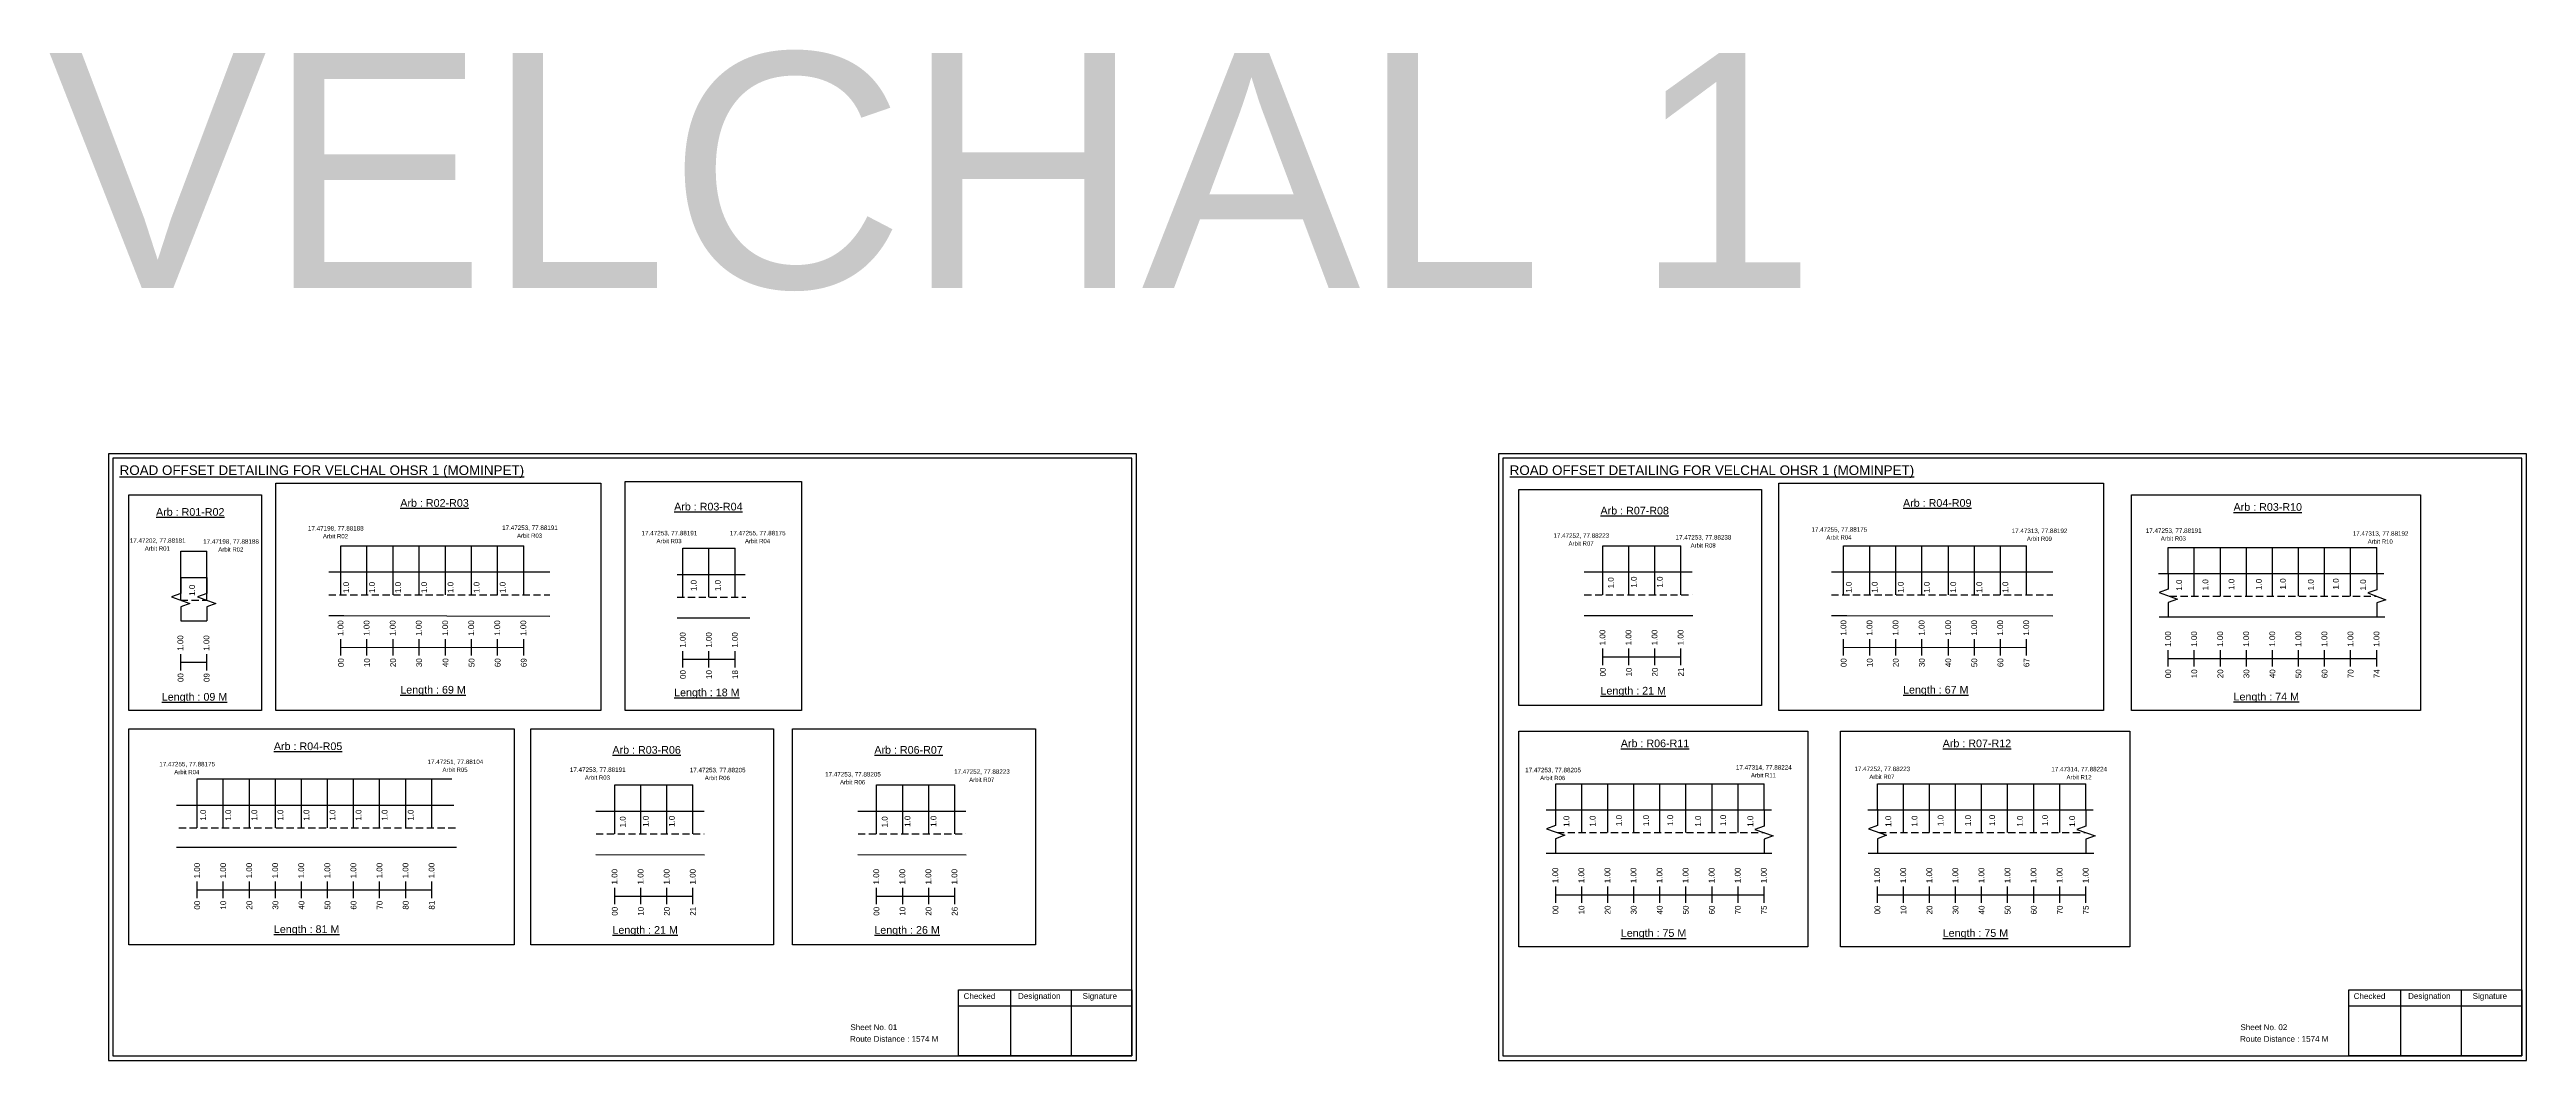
# Model space of a CAD drawing. Header units: inches. Extents: x 1000 to 5772, y 113 to 3122.
# Drawn here: x 1016 to 2309, y 1098 to 1626 of the extents above; entities that cross this region are included whole.
import ezdxf

# ---------------------------------------------------------------- set-up
doc = ezdxf.new("R2010")
doc.units = ezdxf.units.IN
doc.header["$MEASUREMENT"] = 0
doc.linetypes.add('DASHED2', pattern=[0.375, 0.25, -0.125])
doc.layers.add('PDF_Geometry', color=7, linetype='Continuous')
doc.layers.add('PDF_Text', color=5, linetype='Continuous')
doc.styles.add('PDF Arial', font='arial.ttf')
doc.styles.get("Standard").update_dxf_attribs({"font": 'arial.ttf'})

msp = doc.modelspace()

# ---------------------------------------------------------------- linework, layer by layer
at = {"color": 5}
for p, q in [((1084.8, 1363.8), (1098.4, 1363.8)), ((1168.4, 1366.6), (1263.8, 1366.6)), ((1346.9, 1365.4), (1374.1, 1365.4)), ((1827, 1366.7), (1867.8, 1366.7)), ((1952.7, 1366.6), (2048.2, 1366.6)), ((2122.1, 1365.8), (2230.9, 1365.8)), ((1093.4, 1245), (1226.2, 1245)), ((1311.3, 1241.8), (1352.1, 1241.8)), ((1448, 1241.8), (1488.8, 1241.8)), ((1802.4, 1242.4), (1911.2, 1242.4)), ((1970.3, 1242.4), (2079.1, 1242.4))]:
    msp.add_line(p, q, dxfattribs=at)
for p, q in [((1084.8, 1338.3), (1084.8, 1363.8)), ((1098.4, 1338.3), (1098.4, 1363.8)), ((1168.4, 1341), (1168.4, 1366.6)), ((1182, 1341), (1182, 1366.6)), ((1195.6, 1341), (1195.6, 1366.6)), ((1209.2, 1341), (1209.2, 1366.6)), ((1223, 1341), (1223, 1366.6)), ((1236.6, 1341), (1236.6, 1366.6)), ((1250.2, 1341), (1250.2, 1366.6)), ((1263.8, 1341), (1263.8, 1366.6)), ((1346.9, 1339.8), (1346.9, 1365.4)), ((1360.5, 1339.8), (1360.5, 1365.4)), ((1374.1, 1339.8), (1374.1, 1365.4)), ((1827, 1341.1), (1827, 1366.7)), ((1840.6, 1341.1), (1840.6, 1366.7)), ((1854.2, 1341.1), (1854.2, 1366.7)), ((1867.8, 1341.1), (1867.8, 1366.7)), ((1952.7, 1341.1), (1952.7, 1366.6)), ((1966.3, 1341.1), (1966.3, 1366.6)), ((1979.9, 1341.1), (1979.9, 1366.6)), ((1993.5, 1341.1), (1993.5, 1366.6)), ((2007.4, 1341.1), (2007.4, 1366.6)), ((2021, 1341.1), (2021, 1366.6)), ((2034.6, 1341.1), (2034.6, 1366.6)), ((2048.2, 1341.1), (2048.2, 1366.6)), ((2122.1, 1352.2), (2122.1, 1365.8)), ((2135.7, 1340.3), (2135.7, 1365.8)), ((2149.3, 1340.3), (2149.3, 1365.8)), ((2162.9, 1340.3), (2162.9, 1365.8)), ((2176.5, 1340.3), (2176.5, 1365.8)), ((2190.1, 1340.3), (2190.1, 1365.8)), ((2203.7, 1340.3), (2203.7, 1365.8)), ((2217.3, 1340.3), (2217.3, 1365.8)), ((2230.9, 1352.1), (2230.9, 1365.8)), ((1084.8, 1350.1), (1098.4, 1350.1)), ((1277.4, 1352.9), (1162, 1352.9)), ((1343.9, 1351.7), (1379.4, 1351.7)), ((1817.2, 1353), (1873.6, 1353)), ((2061.8, 1352.9), (1946.3, 1352.9)), ((2117.1, 1352.1), (2234.7, 1352.2)), ((1084.8, 1327.5), (1098.4, 1327.5)), ((1162, 1330.2), (1170, 1330.2)), ((1170, 1330.2), (1277.4, 1329.9)), ((1343.9, 1329), (1381.8, 1329)), ((1817.2, 1330.3), (1873.9, 1330.2)), ((1946.3, 1330.3), (1954.4, 1330.3)), ((1954.4, 1330.3), (2061.8, 1330)), ((2117.3, 1329.5), (2235.1, 1329.5)), ((1093.4, 1219.4), (1093.4, 1245)), ((1107, 1219.4), (1107, 1245)), ((1120.6, 1219.4), (1120.6, 1245)), ((1134.2, 1219.4), (1134.2, 1245)), ((1147.8, 1219.4), (1147.8, 1245)), ((1161.4, 1219.4), (1161.4, 1245)), ((1175, 1219.4), (1175, 1245)), ((1188.6, 1219.4), (1188.6, 1245)), ((1202.2, 1219.4), (1202.2, 1245)), ((1215.8, 1219.4), (1215.8, 1245)), ((1311.3, 1216.2), (1311.3, 1241.8)), ((1324.9, 1216.2), (1324.9, 1241.8)), ((1338.5, 1216.2), (1338.5, 1241.8)), ((1352.1, 1216.2), (1352.1, 1241.8)), ((1448, 1216.2), (1448, 1241.8)), ((1461.6, 1216.2), (1461.6, 1241.8)), ((1475.2, 1216.2), (1475.2, 1241.8)), ((1488.8, 1216.2), (1488.8, 1241.8)), ((1802.4, 1228.8), (1802.4, 1242.4)), ((1816, 1216.9), (1816, 1242.4)), ((1829.6, 1216.9), (1829.6, 1242.4)), ((1843.2, 1216.9), (1843.2, 1242.4)), ((1856.8, 1216.9), (1856.8, 1242.4)), ((1870.4, 1216.9), (1870.4, 1242.4)), ((1884, 1216.9), (1884, 1242.4)), ((1897.6, 1216.9), (1897.6, 1242.4)), ((1911.2, 1228.8), (1911.2, 1242.4)), ((1970.3, 1228.8), (1970.3, 1242.4)), ((1983.9, 1216.9), (1983.9, 1242.4)), ((1997.5, 1216.9), (1997.5, 1242.4)), ((2011.1, 1216.9), (2011.1, 1242.4)), ((2024.7, 1216.9), (2024.7, 1242.4)), ((2038.3, 1216.9), (2038.3, 1242.4)), ((2051.9, 1216.9), (2051.9, 1242.4)), ((2065.5, 1216.9), (2065.5, 1242.4)), ((2079.1, 1228.8), (2079.1, 1242.4)), ((1082.6, 1231.3), (1227.4, 1231.3)), ((1301.5, 1228.1), (1358, 1228.1)), ((1438.1, 1228.1), (1494.6, 1228.1)), ((1797.4, 1228.8), (1915, 1228.8)), ((1965.4, 1228.8), (2083, 1228.8)), ((1228.8, 1209.1), (1082.6, 1209.1)), ((1301.5, 1205.4), (1358.2, 1205.3)), ((1438.1, 1205.4), (1494.8, 1205.3)), ((1797.5, 1206.1), (1915.3, 1206.1)), ((1965.5, 1206.1), (2083.3, 1206.1))]:
    msp.add_line(p, q)
at = {"linetype": 'DASHED2', "ltscale": 15}
for p, q in [((1084.8, 1338.3), (1098.4, 1338.3)), ((1162, 1341), (1277.4, 1341)), ((1343.9, 1339.8), (1379.8, 1339.8)), ((1817.3, 1341.1), (1873.6, 1341.1)), ((1946.3, 1341.1), (2061.8, 1341.1)), ((2122.9, 1340.3), (2230.9, 1340.3)), ((1083.8, 1219.4), (1228.2, 1219.4)), ((1301.6, 1216.2), (1358, 1216.2)), ((1438.3, 1216.2), (1494.6, 1216.2)), ((1803.1, 1216.9), (1911.2, 1216.9)), ((1971.1, 1216.9), (2079.1, 1216.9))]:
    msp.add_line(p, q, dxfattribs=at)
at = {"color": 217, "true_color": 0x93278f}
for p, q in [((1084.8, 1301.6), (1084.8, 1310.1)), ((1084.8, 1305.8), (1098.4, 1305.8)), ((1098.4, 1301.6), (1098.4, 1310.1)), ((1168.4, 1309.3), (1168.4, 1317.9)), ((1168.4, 1313.6), (1263.8, 1313.7)), ((1182, 1309.3), (1182, 1317.9)), ((1195.6, 1309.3), (1195.6, 1317.9)), ((1209.2, 1309.3), (1209.2, 1317.9)), ((1223, 1309.3), (1223, 1317.9)), ((1236.6, 1309.3), (1236.6, 1317.9)), ((1250.2, 1309.3), (1250.2, 1317.9)), ((1263.8, 1309.3), (1263.8, 1317.9)), ((1346.9, 1303.1), (1346.9, 1311.7)), ((1346.9, 1307.4), (1374.1, 1307.4)), ((1360.5, 1303.1), (1360.5, 1311.7)), ((1374.1, 1303.1), (1374.1, 1311.7)), ((1827, 1304.4), (1827, 1313)), ((1827, 1308.7), (1867.8, 1308.7)), ((1840.6, 1304.4), (1840.6, 1313)), ((1854.2, 1304.4), (1854.2, 1313)), ((1867.8, 1304.4), (1867.8, 1313)), ((1952.7, 1309.4), (1952.7, 1317.9)), ((1952.7, 1313.6), (2048.2, 1313.7)), ((1966.3, 1309.4), (1966.3, 1317.9)), ((1979.9, 1309.4), (1979.9, 1317.9)), ((1993.5, 1309.4), (1993.5, 1317.9)), ((2007.4, 1309.4), (2007.4, 1317.9)), ((2021, 1309.4), (2021, 1317.9)), ((2034.6, 1309.4), (2034.6, 1317.9)), ((2048.2, 1309.4), (2048.2, 1317.9)), ((2122.1, 1303.6), (2122.1, 1312.1)), ((2122.1, 1307.8), (2230.9, 1307.8)), ((2135.7, 1303.6), (2135.7, 1312.1)), ((2149.3, 1303.6), (2149.3, 1312.1)), ((2162.9, 1303.6), (2162.9, 1312.1)), ((2176.5, 1303.6), (2176.5, 1312.1)), ((2190.1, 1303.6), (2190.1, 1312.1)), ((2203.7, 1303.6), (2203.7, 1312.1)), ((2217.3, 1303.6), (2217.3, 1312.1)), ((2230.9, 1303.6), (2230.9, 1312.1)), ((1093.4, 1182.7), (1093.4, 1191.3)), ((1107, 1182.7), (1107, 1191.3)), ((1120.6, 1182.7), (1120.6, 1191.3)), ((1134.2, 1182.7), (1134.2, 1191.3)), ((1147.8, 1182.7), (1147.8, 1191.3)), ((1161.4, 1182.7), (1161.4, 1191.3)), ((1175, 1182.7), (1175, 1191.3)), ((1188.6, 1182.7), (1188.6, 1191.3)), ((1202.2, 1182.7), (1202.2, 1191.3)), ((1215.8, 1182.7), (1215.8, 1191.3)), ((1093.4, 1187), (1215.8, 1187)), ((1311.3, 1179.5), (1311.3, 1188.1)), ((1311.3, 1183.8), (1352.1, 1183.8)), ((1324.9, 1179.5), (1324.9, 1188.1)), ((1338.5, 1179.5), (1338.5, 1188.1)), ((1352.1, 1179.5), (1352.1, 1188.1)), ((1448, 1179.5), (1448, 1188.1)), ((1448, 1183.8), (1488.8, 1183.8)), ((1461.6, 1179.5), (1461.6, 1188.1)), ((1475.2, 1179.5), (1475.2, 1188.1)), ((1488.8, 1179.5), (1488.8, 1188.1)), ((1802.4, 1180.2), (1802.4, 1188.8)), ((1802.4, 1184.5), (1911.2, 1184.5)), ((1816, 1180.2), (1816, 1188.8)), ((1829.6, 1180.2), (1829.6, 1188.8)), ((1843.2, 1180.2), (1843.2, 1188.8)), ((1856.8, 1180.2), (1856.8, 1188.8)), ((1870.4, 1180.2), (1870.4, 1188.8)), ((1884, 1180.2), (1884, 1188.8)), ((1897.6, 1180.2), (1897.6, 1188.8)), ((1911.2, 1180.2), (1911.2, 1188.8)), ((1970.3, 1180.2), (1970.3, 1188.8)), ((1970.3, 1184.5), (2079.1, 1184.5)), ((1983.9, 1180.2), (1983.9, 1188.8)), ((1997.5, 1180.2), (1997.5, 1188.8)), ((2011.1, 1180.2), (2011.1, 1188.8)), ((2024.7, 1180.2), (2024.7, 1188.8)), ((2038.3, 1180.2), (2038.3, 1188.8)), ((2051.9, 1180.2), (2051.9, 1188.8)), ((2065.5, 1180.2), (2065.5, 1188.8)), ((2079.1, 1180.2), (2079.1, 1188.8))]:
    msp.add_line(p, q, dxfattribs=at)
for points in [[(1134.5, 1399.4), (1304.1, 1399.4), (1304.1, 1280.6), (1134.5, 1280.6)], [(1316.7, 1400.2), (1408.7, 1400.2), (1408.7, 1280.6), (1316.7, 1280.6)], [(1918.8, 1399.4), (2088.4, 1399.4), (2088.4, 1280.6), (1918.8, 1280.6)], [(1057.7, 1393.3), (1127, 1393.3), (1127, 1280.6), (1057.7, 1280.6)], [(1783.1, 1396), (1909.9, 1396), (1909.9, 1283.3), (1783.1, 1283.3)], [(2102.9, 1393.3), (2253.8, 1393.3), (2253.8, 1280.6), (2102.9, 1280.6)], [(1057.7, 1271.1), (1258.9, 1271.1), (1258.9, 1158.4), (1057.7, 1158.4)], [(1267.5, 1271.1), (1394.2, 1271.1), (1394.2, 1158.4), (1267.5, 1158.4)], [(1404.1, 1271.1), (1530.9, 1271.1), (1530.9, 1158.4), (1404.1, 1158.4)], [(1783.1, 1269.9), (1934, 1269.9), (1934, 1157.2), (1783.1, 1157.2)], [(1951.1, 1269.9), (2102, 1269.9), (2102, 1157.2), (1951.1, 1157.2)]]:
    msp.add_lwpolyline(points, close=True)
at = {"linetype": 'Continuous'}
for points in [[(1084.8, 1350.1), (1084.8, 1341.7), (1080, 1340), (1089.5, 1336.5), (1084.8, 1334.8), (1084.8, 1327.5)], [(1098.4, 1350.1), (1098.4, 1341.7), (1093.6, 1340), (1103.1, 1336.5), (1098.4, 1334.8), (1098.4, 1327.5)], [(2122.1, 1352.4), (2122.1, 1344), (2117.4, 1342.3), (2126.9, 1338.8), (2122.1, 1337.1), (2122.1, 1329.7)], [(2230.9, 1352.1), (2230.9, 1343.7), (2226.2, 1342), (2235.7, 1338.5), (2230.9, 1336.8), (2230.9, 1329.5)], [(1802.3, 1229.1), (1802.3, 1220.6), (1797.6, 1218.9), (1807.1, 1215.5), (1802.3, 1213.7), (1802.3, 1206.4)], [(1911.2, 1228.8), (1911.2, 1220.3), (1906.4, 1218.6), (1915.9, 1215.2), (1911.2, 1213.4), (1911.2, 1206.1)], [(1970.3, 1229.1), (1970.3, 1220.6), (1965.6, 1218.9), (1975.1, 1215.5), (1970.3, 1213.7), (1970.3, 1206.4)], [(2079.1, 1228.8), (2079.1, 1220.3), (2074.4, 1218.6), (2083.9, 1215.2), (2079.1, 1213.4), (2079.1, 1206.1)]]:
    msp.add_lwpolyline(points, dxfattribs=at)
at = {"layer": 'PDF_Geometry'}
for points in [[(1047.1, 1414.7), (1047.1, 1098), (1583.6, 1098), (1583.6, 1414.7)], [(1049.4, 1412.3), (1049.4, 1100.4), (1581.2, 1100.4), (1581.2, 1412.3)], [(1772.6, 1414.7), (1772.6, 1098), (2309.1, 1098), (2309.1, 1414.7)], [(1774.9, 1412.3), (1774.9, 1100.4), (2306.7, 1100.4), (2306.7, 1412.3)]]:
    msp.add_lwpolyline(points, close=True, dxfattribs=at)
at = {"layer": 'PDF_Geometry', "color": 242, "true_color": 0xcc1f26}
for points in [[(1581.2, 1100.3), (1490.8, 1100.3), (1490.8, 1134.9), (1581.2, 1134.9)], [(2306.7, 1100.3), (2216.3, 1100.3), (2216.3, 1134.9), (2306.7, 1134.9)]]:
    msp.add_lwpolyline(points, close=True, dxfattribs=at)
for points in [[(1490.8, 1126.5), (1581.2, 1126.5)], [(1517.8, 1134.9), (1517.8, 1100.3)], [(1549.5, 1134.9), (1549.5, 1100.3)], [(2216.3, 1126.5), (2306.7, 1126.5)], [(2243.3, 1134.9), (2243.3, 1100.3)], [(2275, 1134.9), (2275, 1100.3)]]:
    msp.add_lwpolyline(points, dxfattribs=at)

# ---------------------------------------------------------------- texts
for s, height, p in [('VELCHAL 1', 122.54, (1015.6, 1501.3)), ('Sheet No. 01', 3, (1434.3, 1113.8)), ('Sheet No. 02', 3, (2159.8, 1113.8)), ('Route Distance : 1574 M', 3, (1434.1, 1107.7)), ('Route Distance : 1574 M', 3, (2159.6, 1107.7))]:
    msp.add_text(s, height=height).set_placement(p)
at = {"color": 242, "true_color": 0xcd2027}
for s, height, p in [('%%UROAD OFFSET DETAILING FOR VELCHAL OHSR 1 (MOMINPET)', 5, (1052.9, 1403.6)), ('%%UROAD OFFSET DETAILING FOR VELCHAL OHSR 1 (MOMINPET)', 5, (1778.4, 1403.6)), ('%%UArb : R01-R02', 4, (1071.9, 1382.3)), ('%%UArb : R02-R03', 4, (1199.4, 1387)), ('%%UArb : R03-R04', 4, (1342.3, 1385.1)), ('%%UArb : R07-R08', 4, (1825.8, 1383)), ('%%UArb : R04-R09', 4, (1983.7, 1387)), ('%%UArb : R03-R10', 4, (2156.2, 1384.9)), ('%%ULength : 69 M', 4, (1199.4, 1289.5)), ('%%ULength : 21 M', 4, (1825.8, 1289)), ('%%ULength : 67 M', 4, (1983.7, 1289.5)), ('%%ULength : 09 M', 4, (1074.9, 1285.8)), ('%%ULength : 18 M', 4, (1342.3, 1288.1)), ('%%ULength : 74 M', 4, (2156.2, 1285.9)), ('%%UArb : R04-R05', 4, (1133.4, 1260)), ('%%UArb : R03-R06', 4, (1310.1, 1258.1)), ('%%UArb : R06-R07', 4, (1446.8, 1258.1)), ('%%UArb : R06-R11', 4, (1836.4, 1261.5)), ('%%UArb : R07-R12', 4, (2004.4, 1261.5)), ('%%ULength : 81 M', 4, (1133.4, 1164.5)), ('%%ULength : 21 M', 4, (1310.1, 1164.1)), ('%%ULength : 26 M', 4, (1446.8, 1164.1)), ('%%ULength : 75 M', 4, (1836.4, 1162.5)), ('%%ULength : 75 M', 4, (2004.4, 1162.5))]:
    msp.add_text(s, height=height, dxfattribs=at).set_placement(p)
at = {"color": 5}
for s, height, p in [('17.47202, 77.88181', 2.34, (1058.2, 1368.2)), ('17.47198, 77.88188', 2.34, (1151.2, 1374.6)), ('Arbit R02', 2.25, (1159, 1370.5)), ('17.47253, 77.88191', 2.34, (1252.5, 1374.9)), ('Arbit R03', 2.25, (1260.3, 1370.8)), ('17.47253, 77.88191', 2.34, (1325.3, 1372.1)), ('Arbit R03', 2.25, (1333.1, 1368)), ('17.47255, 77.88175', 2.34, (1371.4, 1372.1)), ('Arbit R04', 2.25, (1379.3, 1368)), ('17.47252, 77.88223', 2.34, (1801.2, 1370.8)), ('17.47253, 77.88238', 2.34, (1865, 1369.9)), ('17.47255, 77.88175', 2.34, (1935.9, 1374)), ('Arbit R04', 2.25, (1943.7, 1369.9)), ('17.47313, 77.88192', 2.34, (2040.4, 1373.3)), ('Arbit R09', 2.25, (2048.3, 1369.2)), ('17.47253, 77.88191', 2.34, (2110.4, 1373.4)), ('Arbit R03', 2.25, (2118.2, 1369.3)), ('17.47313, 77.88192', 2.34, (2218.4, 1371.9)), ('Arbit R01', 2.25, (1066, 1364.1)), ('17.47198, 77.88188', 2.34, (1096.5, 1367.7)), ('Arbit R02', 2.25, (1104.4, 1363.6)), ('Arbit R07', 2.25, (1809.1, 1366.7)), ('Arbit R08', 2.25, (1872.8, 1365.7)), ('Arbit R10', 2.25, (2226.2, 1367.7)), ('17.47251, 77.88104', 2.34, (1213.6, 1252.7)), ('17.47255, 77.88175', 2.34, (1073.6, 1251.5)), ('Arbit R04', 2.25, (1081.4, 1247.4)), ('Arbit R05', 2.25, (1221.4, 1248.6)), ('17.47253, 77.88191', 2.34, (1287.9, 1248.6)), ('Arbit R03', 2.25, (1295.7, 1244.5)), ('17.47253, 77.88205', 2.34, (1350.5, 1248.4)), ('Arbit R06', 2.25, (1358.3, 1244.3)), ('17.47253, 77.88205', 2.34, (1421.1, 1246.2)), ('Arbit R06', 2.25, (1428.9, 1242.1)), ('17.47252, 77.88223', 2.34, (1488.4, 1247.6)), ('Arbit R07', 2.25, (1496.3, 1243.4)), ('17.47253, 77.88205', 2.34, (1786.5, 1248.4)), ('Arbit R06', 2.25, (1794.3, 1244.3)), ('17.47314, 77.88224', 2.34, (1896.5, 1249.8)), ('Arbit R11', 2.25, (1904.3, 1245.7)), ('17.47252, 77.88223', 2.34, (1958.3, 1249)), ('Arbit R07', 2.25, (1966.1, 1244.9)), ('17.47314, 77.88224', 2.34, (2061.1, 1248.9)), ('Arbit R12', 2.25, (2069, 1244.7))]:
    msp.add_text(s, height=height, dxfattribs=at).set_placement(p)
for p in [(1092.2, 1340.5), (1172.6, 1342), (1186.1, 1342), (1199.7, 1342), (1213.3, 1342), (1227.1, 1342), (1240.7, 1342), (1254.3, 1342), (1354, 1343), (1366.6, 1343), (1832.7, 1344.4), (1844.7, 1344.8), (1858.3, 1344.8), (1956.9, 1342.1), (1970.4, 1342.1), (1984, 1342.1), (1997.6, 1342.1), (2011.4, 1342.1), (2025, 1342.1), (2038.6, 1342.1), (2129.3, 1343.2), (2143, 1343.4), (2156.6, 1343.6), (2170.9, 1343.6), (2183.5, 1343.8), (2198, 1343.4), (2211.1, 1343.8), (2225.3, 1343.3), (1098, 1223.1), (1111.1, 1223.1), (1124.7, 1223.1), (1138.3, 1223.1), (1151.9, 1223.1), (1165.5, 1223.1), (1179.1, 1223.1), (1192.7, 1223.1), (1206.3, 1223.1), (1317, 1219.6), (1329, 1219.9), (1342.6, 1219.9), (1453.7, 1219.6), (1465.6, 1219.9), (1479.2, 1219.9), (1809.5, 1219.9), (1823.2, 1220), (1836.9, 1220.3), (1851.1, 1220.3), (1863.7, 1220.4), (1878.2, 1220), (1891.3, 1220.4), (1905.5, 1219.9), (1977.5, 1219.9), (1991.2, 1220), (2004.8, 1220.3), (2019.1, 1220.3), (2031.7, 1220.4), (2046.2, 1220), (2059.3, 1220.4), (2073.5, 1219.9)]:
    msp.add_text('1.0', height=3, rotation=90).set_placement(p)
at = {"color": 217, "true_color": 0x93278f}
for s, p in [('1.00', (1086.1, 1311.8)), ('1.00', (1099.7, 1311.8)), ('1.00', (1169.7, 1319.6)), ('1.00', (1183.3, 1319.6)), ('1.00', (1196.9, 1319.6)), ('1.00', (1210.5, 1319.6)), ('1.00', (1224.3, 1319.6)), ('1.00', (1237.9, 1319.6)), ('1.00', (1251.5, 1319.6)), ('1.00', (1265.1, 1319.6)), ('1.00', (1348.3, 1313.4)), ('1.00', (1361.9, 1313.4)), ('1.00', (1375.5, 1313.4)), ('1.00', (1828.3, 1314.7)), ('1.00', (1841.9, 1314.7)), ('1.00', (1855.5, 1314.7)), ('1.00', (1869.1, 1314.7)), ('1.00', (1954.1, 1319.7)), ('1.00', (1967.7, 1319.7)), ('1.00', (1981.3, 1319.7)), ('1.00', (1994.9, 1319.7)), ('1.00', (2008.7, 1319.7)), ('1.00', (2022.3, 1319.7)), ('1.00', (2035.9, 1319.7)), ('1.00', (2049.5, 1319.7)), ('1.00', (2123.5, 1313.9)), ('1.00', (2137.1, 1313.9)), ('1.00', (2150.7, 1313.9)), ('1.00', (2164.3, 1313.9)), ('1.00', (2177.9, 1313.9)), ('1.00', (2191.5, 1313.9)), ('1.00', (2205.1, 1313.9)), ('1.00', (2218.7, 1313.9)), ('1.00', (2232.3, 1313.9)), ('00', (1169.9, 1303.3)), ('10', (1183.5, 1303.3)), ('20', (1197.1, 1303.3)), ('30', (1210.7, 1303.3)), ('40', (1224.5, 1303.3)), ('50', (1238.1, 1303.3)), ('60', (1251.7, 1303.3)), ('69', (1265.3, 1303.3)), ('00', (1954.2, 1303.3)), ('10', (1967.8, 1303.3)), ('20', (1981.4, 1303.3)), ('30', (1995, 1303.3)), ('40', (2008.8, 1303.3)), ('50', (2022.4, 1303.3)), ('60', (2036, 1303.3)), ('67', (2049.6, 1303.3)), ('00', (1086.2, 1295.5)), ('09', (1099.8, 1295.5)), ('00', (1348.4, 1297.1)), ('10', (1362, 1297.1)), ('18', (1375.6, 1297.1)), ('00', (1828.5, 1298.4)), ('10', (1842.1, 1298.4)), ('20', (1855.7, 1298.4)), ('21', (1869.3, 1298.4)), ('00', (2123.6, 1297.5)), ('10', (2137.2, 1297.5)), ('20', (2150.8, 1297.5)), ('30', (2164.4, 1297.5)), ('40', (2178, 1297.5)), ('50', (2191.6, 1297.5)), ('60', (2205.2, 1297.5)), ('70', (2218.8, 1297.5)), ('74', (2232.4, 1297.5)), ('1.00', (1094.8, 1193)), ('1.00', (1108.4, 1193)), ('1.00', (1122, 1193)), ('1.00', (1135.6, 1193)), ('1.00', (1149.2, 1193)), ('1.00', (1162.8, 1193)), ('1.00', (1176.4, 1193)), ('1.00', (1190, 1193)), ('1.00', (1203.6, 1193)), ('1.00', (1217.2, 1193)), ('1.00', (1312.7, 1189.8)), ('1.00', (1326.3, 1189.8)), ('1.00', (1339.9, 1189.8)), ('1.00', (1353.5, 1189.8)), ('1.00', (1449.3, 1189.8)), ('1.00', (1462.9, 1189.8)), ('1.00', (1476.5, 1189.8)), ('1.00', (1490.1, 1189.8)), ('1.00', (1803.7, 1190.5)), ('1.00', (1817.3, 1190.5)), ('1.00', (1830.9, 1190.5)), ('1.00', (1844.5, 1190.5)), ('1.00', (1858.1, 1190.5)), ('1.00', (1871.7, 1190.5)), ('1.00', (1885.3, 1190.5)), ('1.00', (1898.9, 1190.5)), ('1.00', (1912.5, 1190.5)), ('1.00', (1971.7, 1190.5)), ('1.00', (1985.3, 1190.5)), ('1.00', (1998.9, 1190.5)), ('1.00', (2012.5, 1190.5)), ('1.00', (2026.1, 1190.5)), ('1.00', (2039.7, 1190.5)), ('1.00', (2053.3, 1190.5)), ('1.00', (2066.9, 1190.5)), ('1.00', (2080.5, 1190.5)), ('00', (1094.9, 1176.7)), ('10', (1108.5, 1176.7)), ('20', (1122.1, 1176.7)), ('30', (1135.7, 1176.7)), ('40', (1149.3, 1176.7)), ('50', (1162.9, 1176.7)), ('60', (1176.5, 1176.7)), ('70', (1190.1, 1176.7)), ('80', (1203.7, 1176.7)), ('81', (1217.3, 1176.7)), ('00', (1312.8, 1173.5)), ('10', (1326.4, 1173.5)), ('20', (1340, 1173.5)), ('21', (1353.6, 1173.5)), ('00', (1449.4, 1173.5)), ('10', (1463, 1173.5)), ('20', (1476.6, 1173.5)), ('26', (1490.2, 1173.5)), ('00', (1803.8, 1174.2)), ('10', (1817.4, 1174.2)), ('20', (1831, 1174.2)), ('30', (1844.6, 1174.2)), ('40', (1858.2, 1174.2)), ('50', (1871.8, 1174.2)), ('60', (1885.4, 1174.2)), ('70', (1899, 1174.2)), ('75', (1912.6, 1174.2)), ('00', (1971.8, 1174.2)), ('10', (1985.4, 1174.2)), ('20', (1999, 1174.2)), ('30', (2012.6, 1174.2)), ('40', (2026.2, 1174.2)), ('50', (2039.8, 1174.2)), ('60', (2053.4, 1174.2)), ('70', (2067, 1174.2)), ('75', (2080.6, 1174.2))]:
    msp.add_text(s, height=3, rotation=90, dxfattribs=at).set_placement(p)
at = {"layer": 'PDF_Text', "color": 7, "attachment_point": 7, "style": 'PDF Arial'}
for s, insert, char_height in [('Checked', (1493.4, 1130), 3), ('Designation', (1521.8, 1129.2), 3.001), ('Signature', (1555.5, 1129.2), 3), ('Checked', (2218.9, 1130), 3), ('Designation', (2247.3, 1129.2), 3.001), ('Signature', (2281, 1129.2), 3)]:
    msp.add_mtext(s, dxfattribs=dict(at, insert=insert, char_height=char_height))

doc.saveas('drawing.dxf')
